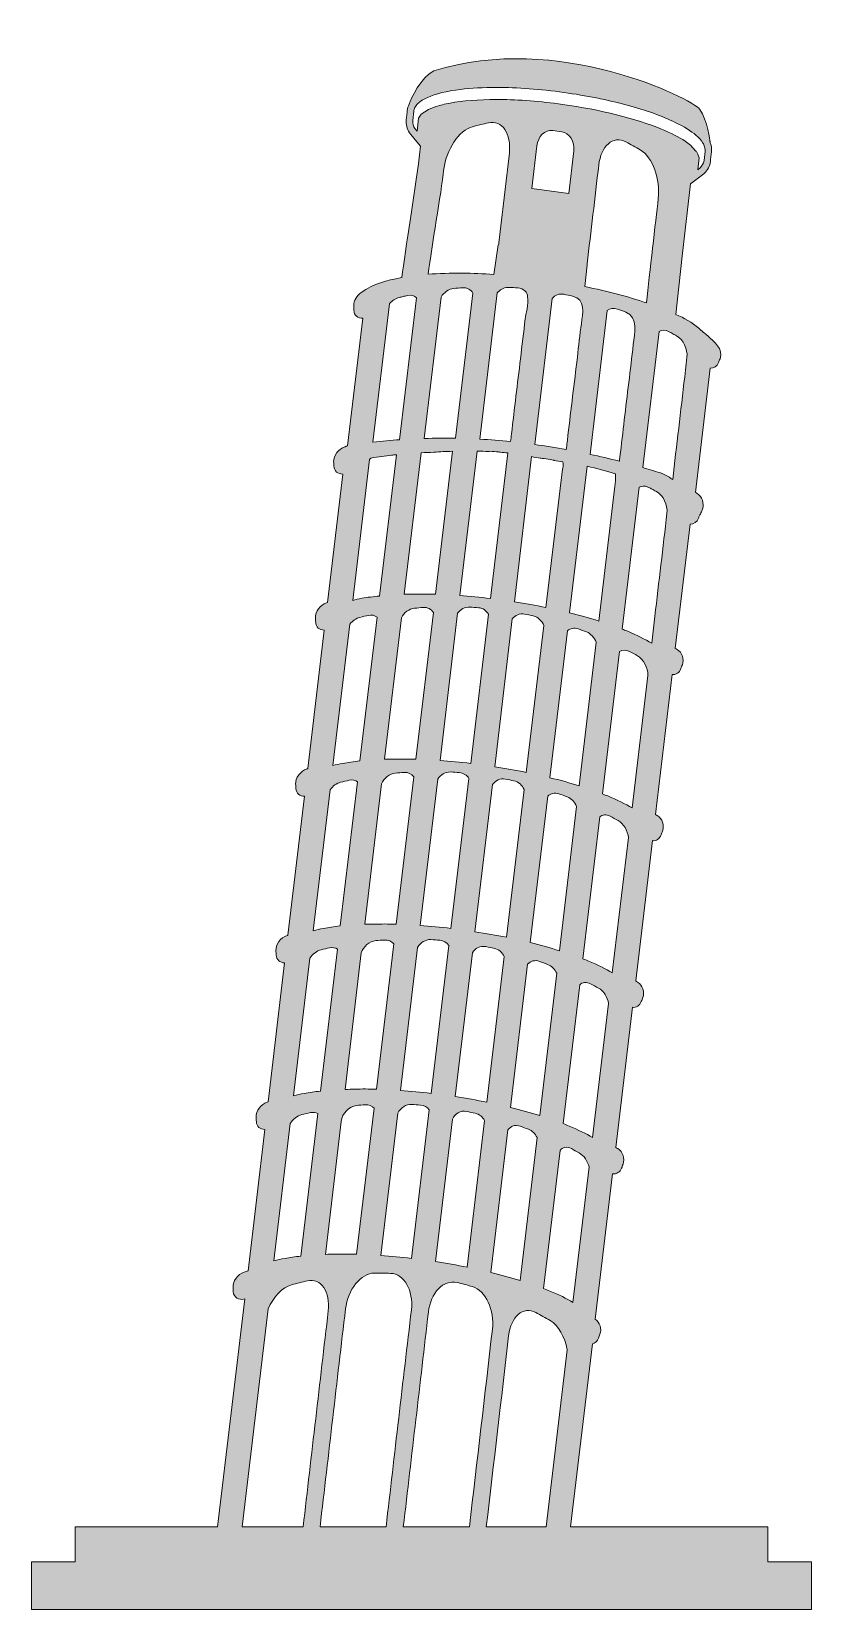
# Model space of a CAD drawing. Header units: inches. Extents: x 0 to 51, y 0 to 103.
import ezdxf

# ---------------------------------------------------------------- set-up
doc = ezdxf.new("R2010")
doc.units = ezdxf.units.IN
doc.header["$MEASUREMENT"] = 0
doc.layers.add('Layer 1', color=7, linetype='Continuous')

msp = doc.modelspace()

# ---------------------------------------------------------------- hatches: boundary and pattern name
at = {"layer": 'Layer 1', "true_color": 0xc35b26}
h = msp.add_hatch(color=32, dxfattribs=at)
h.dxf.hatch_style = 2
edge = h.paths.add_edge_path()
edge.add_spline(control_points=[(48.27, 3.11), (48.27, 3.11), (48.27, 5.41), (48.27, 5.41), (48.27, 5.41), (35.33, 5.41), (35.33, 5.41), (35.33, 5.41), (36.76, 17.41), (36.76, 17.41), (36.94, 17.45), (37.09, 17.58), (37.17, 17.78), (37.2, 17.88), (37.22, 17.93), (37.26, 18.03), (37.39, 18.38), (37.25, 18.82), (36.95, 19.02), (36.95, 19.02), (38.09, 28.54), (38.09, 28.54), (38.34, 28.51), (38.58, 28.65), (38.68, 28.92), (38.72, 29.02), (38.73, 29.07), (38.77, 29.17), (38.91, 29.54), (38.76, 29.99), (38.43, 30.19), (38.39, 30.22), (38.34, 30.24), (38.3, 30.27), (38.3, 30.27), (39.39, 39.45), (39.39, 39.45), (39.64, 39.42), (39.87, 39.56), (39.97, 39.84), (40.01, 39.94), (40.03, 39.99), (40.07, 40.09), (40.2, 40.45), (40.05, 40.91), (39.73, 41.1), (39.69, 41.13), (39.64, 41.15), (39.6, 41.18), (39.6, 41.18), (40.7, 50.37), (40.7, 50.37), (40.94, 50.34), (41.17, 50.48), (41.27, 50.75), (41.31, 50.85), (41.33, 50.9), (41.36, 51), (41.5, 51.37), (41.35, 51.82), (41.02, 52.02), (40.98, 52.04), (40.94, 52.06), (40.9, 52.09), (40.9, 52.09), (42, 61.25), (42, 61.25), (42.24, 61.23), (42.47, 61.37), (42.57, 61.64), (42.6, 61.74), (42.62, 61.79), (42.66, 61.89), (42.8, 62.25), (42.64, 62.71), (42.32, 62.9), (42.28, 62.93), (42.24, 62.95), (42.2, 62.97), (42.2, 62.97), (43.18, 71.11), (43.18, 71.11), (43.41, 71.11), (43.62, 71.24), (43.71, 71.49), (43.74, 71.57), (43.76, 71.62), (43.79, 71.68), (43.82, 71.73), (43.86, 71.78), (43.88, 71.85), (43.92, 71.95), (43.94, 72), (43.98, 72.1), (44.11, 72.46), (43.96, 72.92), (43.63, 73.11), (43.6, 73.14), (43.56, 73.16), (43.52, 73.18), (43.52, 73.18), (44.49, 81.32), (44.49, 81.32), (44.72, 81.31), (44.93, 81.45), (45.03, 81.7), (45.07, 81.8), (45.09, 81.85), (45.13, 81.95), (45.38, 82.61), (44.73, 83.05), (44.32, 83.44), (44.14, 83.62), (43.92, 83.76), (43.73, 83.94), (43.31, 84.34), (42.77, 84.6), (42.24, 84.85), (42.24, 84.85), (42.23, 84.85), (42.23, 84.85), (42.23, 84.85), (42.64, 88.66), (42.64, 88.66), (42.64, 88.66), (43.19, 93.41), (43.19, 93.41), (43.19, 93.41), (44.07, 94.07), (44.07, 94.07), (44.07, 94.07), (44.08, 94.08), (44.08, 94.08), (44.08, 94.08), (44.1, 94.09), (44.1, 94.09), (44.31, 94.3), (44.47, 94.56), (44.5, 94.87), (44.51, 94.98), (44.56, 95.37), (44.57, 95.47), (44.6, 95.71), (44.55, 95.94), (44.46, 96.15), (44.46, 96.15), (44.48, 96.18), (44.48, 96.18), (44.48, 96.18), (44.3, 97.6), (43.81, 98.28), (43.33, 98.97), (34.49, 103.38), (26.37, 100.8), (25.51, 100.4), (24.88, 98.98), (24.75, 98.62), (24.69, 98.49), (24.65, 98.36), (24.63, 98.22), (24.62, 98.12), (24.58, 97.73), (24.56, 97.62), (24.53, 97.31), (24.61, 97.01), (24.77, 96.75), (24.77, 96.75), (24.78, 96.74), (24.78, 96.74), (24.78, 96.74), (25.15, 96.29), (25.15, 96.29), (25.15, 96.29), (25.5, 95.87), (25.5, 95.87), (25.15, 92.91), (24.5, 89.08), (24.27, 87.27), (24.26, 87.27), (24.25, 87.27), (24.24, 87.27), (23.26, 87.05), (22.43, 86.9), (21.61, 86.28), (21.33, 86.06), (21.1, 85.78), (21.12, 85.41), (21.12, 85.29), (21.13, 85.24), (21.13, 85.12), (21.14, 84.79), (21.39, 84.59), (21.72, 84.6), (21.72, 84.6), (20.72, 76.23), (20.72, 76.23), (20.71, 76.23), (20.71, 76.23), (20.7, 76.23), (20.66, 76.22), (20.63, 76.21), (20.62, 76.21), (20.62, 76.21), (20.61, 76.2), (20.61, 76.2), (20.59, 76.19), (20.57, 76.19), (20.55, 76.18), (20.12, 76.05), (19.79, 75.6), (19.8, 75.2), (19.81, 75.09), (19.81, 75.03), (19.82, 74.92), (19.83, 74.58), (20.08, 74.38), (20.4, 74.39), (20.4, 74.39), (19.4, 65.98), (19.4, 65.98), (19.38, 65.97), (19.36, 65.96), (19.34, 65.96), (18.91, 65.82), (18.59, 65.37), (18.61, 64.96), (18.61, 64.85), (18.62, 64.79), (18.63, 64.68), (18.64, 64.36), (18.88, 64.16), (19.18, 64.17), (19.18, 64.17), (18.11, 55.09), (18.11, 55.09), (18.09, 55.08), (18.07, 55.08), (18.05, 55.07), (17.62, 54.93), (17.29, 54.48), (17.31, 54.08), (17.32, 53.96), (17.32, 53.91), (17.33, 53.79), (17.35, 53.47), (17.58, 53.28), (17.89, 53.28), (17.89, 53.28), (16.81, 44.18), (16.81, 44.18), (16.79, 44.17), (16.77, 44.16), (16.75, 44.16), (16.32, 44.01), (15.99, 43.57), (16.02, 43.16), (16.02, 43.05), (16.03, 42.99), (16.03, 42.88), (16.05, 42.56), (16.28, 42.36), (16.59, 42.37), (16.59, 42.37), (15.51, 33.26), (15.51, 33.26), (15.49, 33.25), (15.47, 33.25), (15.45, 33.24), (15.03, 33.1), (14.7, 32.65), (14.72, 32.25), (14.73, 32.13), (14.73, 32.08), (14.74, 31.96), (14.75, 31.64), (14.99, 31.45), (15.3, 31.45), (15.3, 31.45), (14.19, 22.18), (14.19, 22.18), (14.11, 22.16), (14.02, 22.13), (13.94, 22.1), (13.51, 21.96), (13.18, 21.51), (13.21, 21.11), (13.21, 20.99), (13.22, 20.94), (13.22, 20.82), (13.25, 20.44), (13.58, 20.24), (13.98, 20.34), (13.98, 20.34), (12.2, 5.41), (12.2, 5.41), (12.2, 5.41), (2.86, 5.41), (2.86, 5.41), (2.86, 5.41), (2.86, 3.11), (2.86, 3.11), (2.86, 3.11), (0, 3.11), (0, 3.11), (0, 3.11), (0, 0), (0, 0), (0, 0), (51.12, 0), (51.12, 0), (51.12, 0), (51.12, 3.11), (51.12, 3.11), (51.12, 3.11), (48.27, 3.11), (48.27, 3.11)], knot_values=[0, 0, 0, 0, 1, 1, 1, 2, 2, 2, 3, 3, 3, 4, 4, 4, 5, 5, 5, 6, 6, 6, 7, 7, 7, 8, 8, 8, 9, 9, 9, 10, 10, 10, 11, 11, 11, 12, 12, 12, 13, 13, 13, 14, 14, 14, 15, 15, 15, 16, 16, 16, 17, 17, 17, 18, 18, 18, 19, 19, 19, 20, 20, 20, 21, 21, 21, 22, 22, 22, 23, 23, 23, 24, 24, 24, 25, 25, 25, 26, 26, 26, 27, 27, 27, 28, 28, 28, 29, 29, 29, 30, 30, 30, 31, 31, 31, 32, 32, 32, 33, 33, 33, 34, 34, 34, 35, 35, 35, 36, 36, 36, 37, 37, 37, 38, 38, 38, 39, 39, 39, 40, 40, 40, 41, 41, 41, 42, 42, 42, 43, 43, 43, 44, 44, 44, 45, 45, 45, 46, 46, 46, 47, 47, 47, 48, 48, 48, 49, 49, 49, 50, 50, 50, 51, 51, 51, 52, 52, 52, 53, 53, 53, 54, 54, 54, 55, 55, 55, 56, 56, 56, 57, 57, 57, 58, 58, 58, 59, 59, 59, 60, 60, 60, 61, 61, 61, 62, 62, 62, 63, 63, 63, 64, 64, 64, 65, 65, 65, 66, 66, 66, 67, 67, 67, 68, 68, 68, 69, 69, 69, 70, 70, 70, 71, 71, 71, 72, 72, 72, 73, 73, 73, 74, 74, 74, 75, 75, 75, 76, 76, 76, 77, 77, 77, 78, 78, 78, 79, 79, 79, 80, 80, 80, 81, 81, 81, 82, 82, 82, 83, 83, 83, 84, 84, 84, 85, 85, 85, 86, 86, 86, 87, 87, 87, 88, 88, 88, 89, 89, 89, 90, 90, 90, 91, 91, 91, 92, 92, 92, 93, 93, 93, 94, 94, 94, 95, 95, 95, 96, 96, 96, 97, 97, 97, 98, 98, 98, 99, 99, 99, 100, 100, 100, 101, 101, 101, 102, 102, 102, 103, 103, 103, 104, 104, 104, 105, 105, 105, 105], degree=3, periodic=1)
edge = h.paths.add_edge_path()
edge.add_spline(control_points=[(35.49, 20.12), (35.07, 20.37), (34.57, 20.62), (33.98, 20.86), (33.84, 20.92), (33.7, 20.97), (33.56, 21.03), (33.56, 21.03), (34.64, 30.08), (34.64, 30.08), (34.81, 30.29), (35.09, 30.35), (35.39, 30.19), (35.56, 30.1), (35.73, 30.01), (35.9, 29.91), (36.21, 29.74), (36.45, 29.37), (36.55, 28.99), (36.55, 28.99), (35.49, 20.12), (35.49, 20.12)], knot_values=[0, 0, 0, 0, 1, 1, 1, 2, 2, 2, 3, 3, 3, 4, 4, 4, 5, 5, 5, 6, 6, 6, 7, 7, 7, 7], degree=3, periodic=1)
edge = h.paths.add_edge_path()
edge.add_spline(control_points=[(21.9, 34.1), (21.43, 34.1), (20.98, 34.09), (20.55, 34.07), (20.55, 34.07), (21.61, 43.01), (21.61, 43.01), (21.76, 43.43), (22.14, 43.78), (22.56, 43.82), (22.75, 43.83), (22.94, 43.85), (23.14, 43.86), (23.39, 43.88), (23.6, 43.78), (23.74, 43.61), (23.74, 43.61), (22.61, 34.08), (22.61, 34.08), (22.37, 34.09), (22.13, 34.09), (21.9, 34.1)], knot_values=[0, 0, 0, 0, 1, 1, 1, 2, 2, 2, 3, 3, 3, 4, 4, 4, 5, 5, 5, 6, 6, 6, 7, 7, 7, 7], degree=3, periodic=1)
edge = h.paths.add_edge_path()
edge.add_spline(control_points=[(22.46, 32.84), (22.46, 32.84), (21.31, 23.27), (21.31, 23.27), (21.09, 23.28), (20.86, 23.28), (20.64, 23.28), (20.16, 23.29), (19.7, 23.28), (19.26, 23.26), (19.26, 23.26), (20.3, 31.98), (20.3, 31.98), (20.36, 32.5), (20.81, 32.97), (21.3, 33.02), (21.49, 33.04), (21.68, 33.05), (21.87, 33.06), (22.11, 33.08), (22.32, 32.99), (22.46, 32.84)], knot_values=[0, 0, 0, 0, 1, 1, 1, 2, 2, 2, 3, 3, 3, 4, 4, 4, 5, 5, 5, 6, 6, 6, 7, 7, 7, 7], degree=3, periodic=1)
edge = h.paths.add_edge_path()
edge.add_spline(control_points=[(34.12, 85.89), (34.31, 86.11), (34.59, 86.23), (34.89, 86.17), (35.08, 86.13), (35.27, 86.09), (35.46, 86.05), (36.35, 85.85), (36.12, 84.9), (36.04, 84.25), (35.95, 83.52), (35.86, 82.78), (35.78, 82.05), (35.57, 80.35), (35.37, 78.64), (35.16, 76.94), (35.13, 76.63), (35.09, 76.31), (35.05, 76), (34.36, 76.13), (33.67, 76.23), (32.98, 76.33), (32.98, 76.33), (34.12, 85.89), (34.12, 85.89)], knot_values=[0, 0, 0, 0, 1, 1, 1, 2, 2, 2, 3, 3, 3, 4, 4, 4, 5, 5, 5, 6, 6, 6, 7, 7, 7, 8, 8, 8, 8], degree=3, periodic=1)
edge = h.paths.add_edge_path()
edge.add_spline(control_points=[(32.79, 93.11), (32.79, 93.11), (33.12, 95.89), (33.12, 95.89), (33.19, 96.51), (33.66, 96.96), (34.17, 96.89), (34.17, 96.89), (34.75, 96.81), (34.75, 96.81), (35.26, 96.74), (35.61, 96.18), (35.54, 95.56), (35.54, 95.56), (35.22, 92.78), (35.22, 92.78), (35.22, 92.78), (32.79, 93.11), (32.79, 93.11)], knot_values=[0, 0, 0, 0, 1, 1, 1, 2, 2, 2, 3, 3, 3, 4, 4, 4, 5, 5, 5, 6, 6, 6, 6], degree=3, periodic=1)
edge = h.paths.add_edge_path()
edge.add_spline(control_points=[(37.74, 85.11), (37.92, 85.24), (38.15, 85.29), (38.4, 85.2), (38.58, 85.14), (38.76, 85.07), (38.95, 85), (39.81, 84.67), (39.53, 83.59), (39.44, 82.87), (39.35, 82.04), (39.25, 81.21), (39.15, 80.38), (38.95, 78.76), (38.76, 77.14), (38.57, 75.52), (38.56, 75.43), (38.54, 75.33), (38.53, 75.23), (37.89, 75.39), (37.25, 75.55), (36.61, 75.68), (36.61, 75.68), (37.74, 85.11), (37.74, 85.11)], knot_values=[0, 0, 0, 0, 1, 1, 1, 2, 2, 2, 3, 3, 3, 4, 4, 4, 5, 5, 5, 6, 6, 6, 7, 7, 7, 8, 8, 8, 8], degree=3, periodic=1)
edge = h.paths.add_edge_path()
edge.add_spline(control_points=[(36.27, 86.67), (36.27, 86.67), (36.41, 88.1), (36.41, 88.1), (36.41, 88.1), (36.42, 88.09), (36.42, 88.09), (36.42, 88.12), (36.42, 88.14), (36.42, 88.16), (36.67, 90.32), (36.93, 92.47), (37.18, 94.63), (37.32, 95.88), (38.13, 96.6), (38.96, 96.16), (39.27, 95.99), (39.59, 95.81), (39.9, 95.63), (40.72, 95.15), (41.23, 93.69), (41.08, 92.44), (40.9, 90.87), (40.53, 87.61), (40.3, 85.61), (39.13, 86.01), (37.76, 86.37), (36.27, 86.67)], knot_values=[0, 0, 0, 0, 1, 1, 1, 2, 2, 2, 3, 3, 3, 4, 4, 4, 5, 5, 5, 6, 6, 6, 7, 7, 7, 8, 8, 8, 9, 9, 9, 9], degree=3, periodic=1)
edge = h.paths.add_edge_path()
edge.add_spline(control_points=[(38.24, 73.6), (38.24, 73.6), (37.19, 64.76), (37.19, 64.76), (36.59, 64.95), (35.95, 65.13), (35.27, 65.3), (35.27, 65.3), (36.42, 74.9), (36.42, 74.9), (36.42, 74.9), (36.42, 74.9), (36.43, 74.9), (36.98, 74.78), (37.74, 74.57), (38.28, 74.4), (38.28, 74.4), (38.26, 73.6), (38.24, 73.6)], knot_values=[0, 0, 0, 0, 1, 1, 1, 2, 2, 2, 3, 3, 3, 4, 4, 4, 5, 5, 5, 6, 6, 6, 6], degree=3, periodic=1)
edge = h.paths.add_edge_path()
edge.add_spline(control_points=[(26.63, 54.41), (26.82, 54.7), (27.13, 54.88), (27.46, 54.87), (27.66, 54.86), (27.85, 54.84), (28.04, 54.83), (28.31, 54.81), (28.53, 54.66), (28.67, 54.45), (28.67, 54.45), (27.49, 44.62), (27.49, 44.62), (26.81, 44.7), (26.13, 44.76), (25.48, 44.81), (25.48, 44.81), (26.63, 54.41), (26.63, 54.41)], knot_values=[0, 0, 0, 0, 1, 1, 1, 2, 2, 2, 3, 3, 3, 4, 4, 4, 5, 5, 5, 6, 6, 6, 6], degree=3, periodic=1)
edge = h.paths.add_edge_path()
edge.add_spline(control_points=[(25.19, 55.7), (24.93, 55.71), (24.68, 55.72), (24.43, 55.72), (23.98, 55.72), (23.55, 55.72), (23.13, 55.7), (23.13, 55.7), (24.24, 64.98), (24.24, 64.98), (24.42, 65.31), (24.75, 65.57), (25.11, 65.6), (25.3, 65.62), (25.49, 65.63), (25.68, 65.65), (25.96, 65.67), (26.2, 65.53), (26.34, 65.32), (26.34, 65.32), (25.19, 55.7), (25.19, 55.7)], knot_values=[0, 0, 0, 0, 1, 1, 1, 2, 2, 2, 3, 3, 3, 4, 4, 4, 5, 5, 5, 6, 6, 6, 7, 7, 7, 7], degree=3, periodic=1)
edge = h.paths.add_edge_path()
edge.add_spline(control_points=[(26.78, 55.62), (26.78, 55.62), (27.93, 65.27), (27.93, 65.27), (28.12, 65.52), (28.41, 65.69), (28.73, 65.67), (28.92, 65.66), (29.11, 65.65), (29.3, 65.63), (29.58, 65.61), (29.82, 65.44), (29.95, 65.21), (29.95, 65.21), (28.79, 55.43), (28.79, 55.43), (28.1, 55.51), (27.43, 55.57), (26.78, 55.62)], knot_values=[0, 0, 0, 0, 1, 1, 1, 2, 2, 2, 3, 3, 3, 4, 4, 4, 5, 5, 5, 6, 6, 6, 6], degree=3, periodic=1)
edge = h.paths.add_edge_path()
edge.add_spline(control_points=[(33.34, 75.42), (33.44, 75.44), (34.01, 75.34), (34.2, 75.3), (34.22, 75.3), (34.23, 75.29), (34.25, 75.28), (34.45, 75.26), (34.64, 75.23), (34.83, 75.2), (34.88, 75.07), (34.83, 74.72), (34.8, 74.72), (34.8, 74.72), (33.72, 65.65), (33.72, 65.65), (33.05, 65.78), (32.36, 65.91), (31.65, 66.02), (31.65, 66.02), (32.78, 75.53), (32.78, 75.53), (32.97, 75.5), (33.16, 75.46), (33.34, 75.42)], knot_values=[0, 0, 0, 0, 1, 1, 1, 2, 2, 2, 3, 3, 3, 4, 4, 4, 5, 5, 5, 6, 6, 6, 7, 7, 7, 8, 8, 8, 8], degree=3, periodic=1)
edge = h.paths.add_edge_path()
edge.add_spline(control_points=[(29.96, 75.87), (29.99, 75.87), (30.01, 75.88), (30.04, 75.88), (30.23, 75.87), (30.42, 75.85), (30.62, 75.84), (30.66, 75.84), (30.69, 75.82), (30.73, 75.82), (30.89, 75.8), (31.05, 75.79), (31.22, 75.77), (31.22, 75.77), (30.08, 66.23), (30.08, 66.23), (29.39, 66.32), (28.72, 66.38), (28.07, 66.43), (28.07, 66.43), (29.2, 75.9), (29.2, 75.9), (29.45, 75.89), (29.71, 75.88), (29.96, 75.87)], knot_values=[0, 0, 0, 0, 1, 1, 1, 2, 2, 2, 3, 3, 3, 4, 4, 4, 5, 5, 5, 6, 6, 6, 7, 7, 7, 8, 8, 8, 8], degree=3, periodic=1)
edge = h.paths.add_edge_path()
edge.add_spline(control_points=[(30.22, 54.04), (30.4, 54.32), (30.72, 54.48), (31.06, 54.41), (31.25, 54.37), (31.44, 54.33), (31.62, 54.29), (31.92, 54.23), (32.16, 54), (32.29, 53.72), (32.29, 53.72), (31.14, 44.04), (31.14, 44.04), (30.47, 44.17), (29.78, 44.29), (29.06, 44.4), (29.06, 44.4), (30.22, 54.04), (30.22, 54.04)], knot_values=[0, 0, 0, 0, 1, 1, 1, 2, 2, 2, 3, 3, 3, 4, 4, 4, 5, 5, 5, 6, 6, 6, 6], degree=3, periodic=1)
edge = h.paths.add_edge_path()
edge.add_spline(control_points=[(30.36, 55.21), (30.36, 55.21), (31.51, 64.9), (31.51, 64.9), (31.7, 65.14), (32, 65.28), (32.32, 65.21), (32.51, 65.18), (32.7, 65.14), (32.89, 65.09), (33.2, 65.02), (33.46, 64.77), (33.58, 64.46), (33.58, 64.46), (32.43, 54.84), (32.43, 54.84), (31.76, 54.98), (31.07, 55.1), (30.36, 55.21)], knot_values=[0, 0, 0, 0, 1, 1, 1, 2, 2, 2, 3, 3, 3, 4, 4, 4, 5, 5, 5, 6, 6, 6, 6], degree=3, periodic=1)
edge = h.paths.add_edge_path()
edge.add_spline(control_points=[(33.84, 53.29), (34.02, 53.47), (34.29, 53.54), (34.57, 53.44), (34.75, 53.38), (34.93, 53.31), (35.11, 53.24), (35.39, 53.14), (35.61, 52.9), (35.73, 52.61), (35.73, 52.61), (34.6, 43.16), (34.6, 43.16), (34.01, 43.34), (33.37, 43.52), (32.69, 43.69), (32.69, 43.69), (33.84, 53.29), (33.84, 53.29)], knot_values=[0, 0, 0, 0, 1, 1, 1, 2, 2, 2, 3, 3, 3, 4, 4, 4, 5, 5, 5, 6, 6, 6, 6], degree=3, periodic=1)
edge = h.paths.add_edge_path()
edge.add_spline(control_points=[(33.98, 54.49), (33.98, 54.49), (35.13, 64.12), (35.13, 64.12), (35.32, 64.28), (35.57, 64.34), (35.83, 64.25), (36.01, 64.18), (36.19, 64.11), (36.38, 64.05), (36.66, 63.94), (36.89, 63.67), (37.02, 63.37), (37.02, 63.37), (35.9, 53.96), (35.9, 53.96), (35.3, 54.15), (34.66, 54.33), (33.98, 54.49)], knot_values=[0, 0, 0, 0, 1, 1, 1, 2, 2, 2, 3, 3, 3, 4, 4, 4, 5, 5, 5, 6, 6, 6, 6], degree=3, periodic=1)
edge = h.paths.add_edge_path()
edge.add_spline(control_points=[(32.52, 86), (32.58, 85.54), (32.4, 84.86), (32.36, 84.55), (32.26, 83.68), (32.15, 82.82), (32.05, 81.95), (31.85, 80.31), (31.66, 78.67), (31.46, 77.03), (31.44, 76.86), (31.42, 76.69), (31.4, 76.52), (30.73, 76.59), (30.06, 76.64), (29.39, 76.68), (29.39, 76.68), (30.53, 86.26), (30.53, 86.26), (30.55, 86.29), (30.57, 86.31), (30.59, 86.33), (30.78, 86.52), (31.03, 86.64), (31.3, 86.62), (31.49, 86.61), (31.68, 86.6), (31.87, 86.59), (32.05, 86.57), (32.23, 86.5), (32.36, 86.37), (32.45, 86.29), (32.5, 86.15), (32.52, 86)], knot_values=[0, 0, 0, 0, 1, 1, 1, 2, 2, 2, 3, 3, 3, 4, 4, 4, 5, 5, 5, 6, 6, 6, 7, 7, 7, 8, 8, 8, 9, 9, 9, 10, 10, 10, 11, 11, 11, 11], degree=3, periodic=1)
edge = h.paths.add_edge_path()
edge.add_spline(control_points=[(31.32, 95.44), (31.09, 93.47), (30.86, 91.51), (30.63, 89.55), (30.62, 89.5), (30.62, 89.45), (30.61, 89.4), (30.61, 89.4), (30.59, 89.41), (30.59, 89.41), (30.59, 89.41), (30.3, 87.47), (30.3, 87.47), (29.6, 87.52), (28.91, 87.55), (28.27, 87.55), (27.45, 87.56), (26.69, 87.53), (26, 87.48), (26.24, 89.37), (26.83, 92.67), (27.03, 94.38), (27.18, 95.63), (28.01, 96.91), (28.91, 97.15), (29.25, 97.24), (29.6, 97.33), (29.95, 97.4), (30.85, 97.6), (31.46, 96.68), (31.32, 95.44)], knot_values=[0, 0, 0, 0, 1, 1, 1, 2, 2, 2, 3, 3, 3, 4, 4, 4, 5, 5, 5, 6, 6, 6, 7, 7, 7, 8, 8, 8, 9, 9, 9, 10, 10, 10, 10], degree=3, periodic=1)
edge = h.paths.add_edge_path()
edge.add_spline(control_points=[(26.85, 85.99), (27.03, 86.3), (27.34, 86.52), (27.68, 86.55), (27.87, 86.57), (28.06, 86.59), (28.25, 86.6), (28.55, 86.62), (28.8, 86.47), (28.93, 86.24), (28.93, 86.24), (27.8, 76.74), (27.8, 76.74), (27.11, 76.75), (26.43, 76.75), (25.74, 76.72), (25.74, 76.72), (26.85, 85.99), (26.85, 85.99)], knot_values=[0, 0, 0, 0, 1, 1, 1, 2, 2, 2, 3, 3, 3, 4, 4, 4, 5, 5, 5, 6, 6, 6, 6], degree=3, periodic=1)
edge = h.paths.add_edge_path()
edge.add_spline(control_points=[(26.36, 75.82), (26.78, 75.85), (27.19, 75.87), (27.6, 75.88), (27.6, 75.88), (26.48, 66.51), (26.48, 66.51), (26.21, 66.52), (25.95, 66.53), (25.69, 66.53), (25.25, 66.53), (24.83, 66.53), (24.42, 66.51), (24.42, 66.51), (25.53, 75.78), (25.53, 75.78), (25.53, 75.78), (25.53, 75.79), (25.53, 75.79), (25.81, 75.8), (26.09, 75.81), (26.36, 75.82)], knot_values=[0, 0, 0, 0, 1, 1, 1, 2, 2, 2, 3, 3, 3, 4, 4, 4, 5, 5, 5, 6, 6, 6, 7, 7, 7, 7], degree=3, periodic=1)
edge = h.paths.add_edge_path()
edge.add_spline(control_points=[(22.15, 75.34), (22.18, 75.37), (22.22, 75.41), (22.25, 75.44), (22.73, 75.52), (23.2, 75.58), (23.59, 75.63), (23.7, 75.64), (23.81, 75.65), (23.92, 75.66), (23.92, 75.66), (22.81, 66.4), (22.81, 66.4), (22.4, 66.36), (22.02, 66.31), (21.66, 66.25), (21.45, 66.21), (21.24, 66.16), (21.05, 66.11), (21.05, 66.11), (22.15, 75.34), (22.15, 75.34)], knot_values=[0, 0, 0, 0, 1, 1, 1, 2, 2, 2, 3, 3, 3, 4, 4, 4, 5, 5, 5, 6, 6, 6, 7, 7, 7, 7], degree=3, periodic=1)
edge = h.paths.add_edge_path()
edge.add_spline(control_points=[(22.94, 54.1), (23.11, 54.47), (23.46, 54.76), (23.84, 54.8), (24.04, 54.82), (24.23, 54.83), (24.42, 54.84), (24.69, 54.86), (24.91, 54.75), (25.05, 54.56), (25.05, 54.56), (23.9, 44.89), (23.9, 44.89), (23.65, 44.9), (23.4, 44.91), (23.16, 44.91), (22.7, 44.91), (22.26, 44.9), (21.84, 44.89), (21.84, 44.89), (22.94, 54.1), (22.94, 54.1)], knot_values=[0, 0, 0, 0, 1, 1, 1, 2, 2, 2, 3, 3, 3, 4, 4, 4, 5, 5, 5, 6, 6, 6, 7, 7, 7, 7], degree=3, periodic=1)
edge = h.paths.add_edge_path()
edge.add_spline(control_points=[(24.01, 32.51), (24.19, 32.86), (24.54, 33.11), (24.92, 33.09), (25.11, 33.08), (25.3, 33.06), (25.5, 33.05), (25.73, 33.03), (25.93, 32.91), (26.07, 32.74), (26.07, 32.74), (24.91, 23), (24.91, 23), (24.22, 23.08), (23.55, 23.14), (22.9, 23.19), (22.9, 23.19), (24.01, 32.51), (24.01, 32.51)], knot_values=[0, 0, 0, 0, 1, 1, 1, 2, 2, 2, 3, 3, 3, 4, 4, 4, 5, 5, 5, 6, 6, 6, 6], degree=3, periodic=1)
edge = h.paths.add_edge_path()
edge.add_spline(control_points=[(24.19, 34), (24.19, 34), (25.31, 43.38), (25.31, 43.38), (25.49, 43.69), (25.83, 43.9), (26.18, 43.89), (26.37, 43.88), (26.57, 43.86), (26.76, 43.85), (27.01, 43.83), (27.22, 43.7), (27.36, 43.51), (27.36, 43.51), (26.2, 33.81), (26.2, 33.81), (25.51, 33.89), (24.84, 33.95), (24.19, 34)], knot_values=[0, 0, 0, 0, 1, 1, 1, 2, 2, 2, 3, 3, 3, 4, 4, 4, 5, 5, 5, 6, 6, 6, 6], degree=3, periodic=1)
edge = h.paths.add_edge_path()
edge.add_spline(control_points=[(27.6, 32.12), (27.76, 32.49), (28.12, 32.71), (28.52, 32.63), (28.71, 32.59), (28.89, 32.55), (29.08, 32.51), (29.35, 32.45), (29.57, 32.27), (29.7, 32.03), (29.7, 32.03), (28.56, 22.42), (28.56, 22.42), (27.89, 22.56), (27.19, 22.68), (26.48, 22.79), (26.48, 22.79), (27.6, 32.12), (27.6, 32.12)], knot_values=[0, 0, 0, 0, 1, 1, 1, 2, 2, 2, 3, 3, 3, 4, 4, 4, 5, 5, 5, 6, 6, 6, 6], degree=3, periodic=1)
edge = h.paths.add_edge_path()
edge.add_spline(control_points=[(27.77, 33.6), (27.77, 33.6), (28.9, 43.01), (28.9, 43.01), (29.07, 43.32), (29.41, 43.5), (29.78, 43.43), (29.97, 43.39), (30.15, 43.35), (30.34, 43.31), (30.62, 43.25), (30.85, 43.04), (30.99, 42.78), (30.99, 42.78), (29.85, 33.23), (29.85, 33.23), (29.18, 33.37), (28.49, 33.49), (27.77, 33.6)], knot_values=[0, 0, 0, 0, 1, 1, 1, 2, 2, 2, 3, 3, 3, 4, 4, 4, 5, 5, 5, 6, 6, 6, 6], degree=3, periodic=1)
edge = h.paths.add_edge_path()
edge.add_spline(control_points=[(31.23, 31.43), (31.41, 31.67), (31.71, 31.78), (32.03, 31.66), (32.21, 31.6), (32.39, 31.53), (32.57, 31.46), (32.81, 31.37), (33.01, 31.17), (33.14, 30.93), (33.14, 30.93), (32.02, 21.55), (32.02, 21.55), (31.42, 21.74), (30.79, 21.91), (30.11, 22.08), (30.11, 22.08), (31.23, 31.43), (31.23, 31.43)], knot_values=[0, 0, 0, 0, 1, 1, 1, 2, 2, 2, 3, 3, 3, 4, 4, 4, 5, 5, 5, 6, 6, 6, 6], degree=3, periodic=1)
edge = h.paths.add_edge_path()
edge.add_spline(control_points=[(31.4, 32.88), (31.4, 32.88), (32.52, 42.28), (32.52, 42.28), (32.71, 42.49), (32.99, 42.57), (33.29, 42.46), (33.47, 42.4), (33.65, 42.33), (33.83, 42.26), (34.09, 42.17), (34.3, 41.95), (34.43, 41.68), (34.43, 41.68), (33.31, 32.36), (33.31, 32.36), (32.72, 32.54), (32.08, 32.72), (31.4, 32.88)], knot_values=[0, 0, 0, 0, 1, 1, 1, 2, 2, 2, 3, 3, 3, 4, 4, 4, 5, 5, 5, 6, 6, 6, 6], degree=3, periodic=1)
edge = h.paths.add_edge_path()
edge.add_spline(control_points=[(36.78, 30.92), (36.36, 31.17), (35.84, 31.42), (35.24, 31.67), (35.11, 31.72), (34.98, 31.78), (34.85, 31.83), (34.85, 31.83), (35.93, 40.92), (35.93, 40.92), (36.11, 41.1), (36.37, 41.13), (36.65, 40.99), (36.82, 40.9), (36.99, 40.8), (37.17, 40.71), (37.5, 40.53), (37.75, 40.12), (37.83, 39.71), (37.83, 39.71), (36.78, 30.92), (36.78, 30.92)], knot_values=[0, 0, 0, 0, 1, 1, 1, 2, 2, 2, 3, 3, 3, 4, 4, 4, 5, 5, 5, 6, 6, 6, 7, 7, 7, 7], degree=3, periodic=1)
edge = h.paths.add_edge_path()
edge.add_spline(control_points=[(38.07, 41.71), (37.64, 41.97), (37.12, 42.23), (36.5, 42.48), (36.39, 42.53), (36.26, 42.58), (36.14, 42.63), (36.14, 42.63), (37.25, 51.93), (37.25, 51.93), (37.42, 52.08), (37.67, 52.11), (37.93, 51.97), (38.1, 51.88), (38.28, 51.78), (38.45, 51.69), (38.81, 51.49), (39.07, 51.02), (39.13, 50.57), (39.13, 50.57), (38.07, 41.71), (38.07, 41.71)], knot_values=[0, 0, 0, 0, 1, 1, 1, 2, 2, 2, 3, 3, 3, 4, 4, 4, 5, 5, 5, 6, 6, 6, 7, 7, 7, 7], degree=3, periodic=1)
edge = h.paths.add_edge_path()
edge.add_spline(control_points=[(39.36, 52.51), (38.93, 52.77), (38.39, 53.04), (37.77, 53.3), (37.66, 53.34), (37.54, 53.38), (37.43, 53.43), (37.43, 53.43), (38.54, 62.76), (38.54, 62.76), (38.72, 62.88), (38.95, 62.9), (39.19, 62.77), (39.37, 62.68), (39.54, 62.59), (39.71, 62.49), (40.12, 62.26), (40.4, 61.7), (40.4, 61.2), (40.4, 61.2), (39.36, 52.51), (39.36, 52.51)], knot_values=[0, 0, 0, 0, 1, 1, 1, 2, 2, 2, 3, 3, 3, 4, 4, 4, 5, 5, 5, 6, 6, 6, 7, 7, 7, 7], degree=3, periodic=1)
edge = h.paths.add_edge_path()
edge.add_spline(control_points=[(41.65, 71.83), (41.39, 69.57), (41.12, 67.32), (40.86, 65.07), (40.86, 65.07), (40.65, 63.3), (40.65, 63.3), (40.21, 63.57), (39.67, 63.84), (39.03, 64.11), (38.93, 64.15), (38.82, 64.19), (38.72, 64.23), (38.72, 64.23), (39.83, 73.53), (39.83, 73.53), (39.99, 73.62), (40.19, 73.63), (40.4, 73.54), (40.43, 73.52), (40.47, 73.5), (40.51, 73.49), (40.58, 73.45), (40.65, 73.41), (40.73, 73.37), (40.81, 73.32), (40.89, 73.28), (40.96, 73.24), (41.41, 72.99), (41.71, 72.35), (41.65, 71.83)], knot_values=[0, 0, 0, 0, 1, 1, 1, 2, 2, 2, 3, 3, 3, 4, 4, 4, 5, 5, 5, 6, 6, 6, 7, 7, 7, 8, 8, 8, 9, 9, 9, 10, 10, 10, 10], degree=3, periodic=1)
edge = h.paths.add_edge_path()
edge.add_spline(control_points=[(42.28, 83.45), (42.72, 83.2), (43.02, 82.56), (42.96, 82.04), (42.7, 79.78), (42.44, 77.53), (42.17, 75.28), (42.17, 75.28), (42.03, 74.04), (42.03, 74.04), (41.84, 74.16), (41.63, 74.28), (41.39, 74.41), (40.95, 74.55), (40.52, 74.68), (40.08, 74.81), (40.08, 74.81), (41.14, 83.74), (41.14, 83.74), (41.31, 83.84), (41.53, 83.85), (41.76, 83.73), (41.86, 83.68), (41.95, 83.63), (42.04, 83.57), (42.12, 83.53), (42.2, 83.49), (42.28, 83.45)], knot_values=[0, 0, 0, 0, 1, 1, 1, 2, 2, 2, 3, 3, 3, 4, 4, 4, 5, 5, 5, 6, 6, 6, 7, 7, 7, 8, 8, 8, 9, 9, 9, 9], degree=3, periodic=1)
edge = h.paths.add_edge_path()
edge.add_spline(control_points=[(25.37, 97.71), (25.37, 97.71), (25.27, 96.85), (25.27, 96.85), (25.27, 96.85), (25.12, 97.04), (25.12, 97.04), (25.04, 97.16), (24.97, 97.35), (24.99, 97.56), (24.99, 97.56), (25.06, 98.17), (25.06, 98.17), (25.07, 98.24), (25.09, 98.32), (25.13, 98.4), (25.18, 98.49), (25.24, 98.58), (25.32, 98.66), (25.48, 98.81), (25.69, 98.95), (25.97, 99.07), (26.5, 99.31), (27.2, 99.48), (28.12, 99.59), (28.82, 99.67), (29.61, 99.72), (30.47, 99.72), (31.85, 99.72), (33.34, 99.61), (34.9, 99.39), (36.36, 99.19), (37.75, 98.91), (39.05, 98.56), (40.28, 98.23), (41.34, 97.85), (42.2, 97.43), (42.79, 97.15), (43.23, 96.87), (43.55, 96.59), (43.75, 96.43), (43.89, 96.26), (44, 96.08), (44.03, 96.04), (44.05, 95.99), (44.07, 95.95), (44.14, 95.8), (44.16, 95.66), (44.15, 95.53), (44.15, 95.53), (44.08, 94.93), (44.08, 94.93), (44.05, 94.73), (43.94, 94.57), (43.83, 94.46), (43.83, 94.46), (43.67, 94.33), (43.67, 94.33), (43.67, 94.33), (43.76, 95.1), (43.76, 95.1), (43.76, 95.1), (43.68, 95.35), (43.68, 95.35), (43.68, 95.35), (43.62, 95.47), (43.62, 95.47), (43.62, 95.47), (43.58, 95.52), (43.58, 95.52), (43.58, 95.52), (43.55, 95.55), (43.55, 95.55), (43.55, 95.55), (43.19, 95.94), (43.19, 95.94), (43.19, 95.94), (42.84, 96.2), (42.84, 96.2), (42.43, 96.47), (41.9, 96.74), (41.3, 96.99), (39.62, 97.68), (37.25, 98.27), (34.81, 98.61), (33.35, 98.81), (31.96, 98.92), (30.67, 98.93), (30.67, 98.93), (30.46, 98.93), (30.46, 98.93), (29.31, 98.93), (28.27, 98.85), (27.43, 98.7), (27.09, 98.63), (26.77, 98.55), (26.51, 98.47), (26.51, 98.47), (26.02, 98.27), (26.02, 98.27), (26.02, 98.27), (25.55, 97.96), (25.55, 97.96), (25.55, 97.96), (25.37, 97.71), (25.37, 97.71)], knot_values=[0, 0, 0, 0, 1, 1, 1, 2, 2, 2, 3, 3, 3, 4, 4, 4, 5, 5, 5, 6, 6, 6, 7, 7, 7, 8, 8, 8, 9, 9, 9, 10, 10, 10, 11, 11, 11, 12, 12, 12, 13, 13, 13, 14, 14, 14, 15, 15, 15, 16, 16, 16, 17, 17, 17, 18, 18, 18, 19, 19, 19, 20, 20, 20, 21, 21, 21, 22, 22, 22, 23, 23, 23, 24, 24, 24, 25, 25, 25, 26, 26, 26, 27, 27, 27, 28, 28, 28, 29, 29, 29, 30, 30, 30, 31, 31, 31, 32, 32, 32, 33, 33, 33, 34, 34, 34, 35, 35, 35, 35], degree=3, periodic=1)
edge = h.paths.add_edge_path()
edge.add_spline(control_points=[(23.47, 85.55), (23.64, 85.75), (23.86, 85.9), (24.09, 85.96), (24.18, 85.98), (24.26, 86), (24.35, 86.02), (24.45, 86.04), (24.55, 86.06), (24.66, 86.09), (24.9, 86.14), (25.1, 86.08), (25.24, 85.94), (25.24, 85.94), (24.13, 76.64), (24.13, 76.64), (23.55, 76.6), (22.97, 76.55), (22.38, 76.48), (22.38, 76.48), (23.47, 85.55), (23.47, 85.55)], knot_values=[0, 0, 0, 0, 1, 1, 1, 2, 2, 2, 3, 3, 3, 4, 4, 4, 5, 5, 5, 6, 6, 6, 7, 7, 7, 7], degree=3, periodic=1)
edge = h.paths.add_edge_path()
edge.add_spline(control_points=[(20.87, 64.56), (21.04, 64.78), (21.28, 64.94), (21.52, 65), (21.71, 65.05), (21.9, 65.09), (22.09, 65.13), (22.31, 65.18), (22.51, 65.13), (22.65, 65.01), (22.65, 65.01), (21.52, 55.59), (21.52, 55.59), (21.12, 55.55), (20.74, 55.5), (20.4, 55.43), (20.17, 55.39), (19.96, 55.34), (19.76, 55.29), (19.76, 55.29), (20.87, 64.56), (20.87, 64.56)], knot_values=[0, 0, 0, 0, 1, 1, 1, 2, 2, 2, 3, 3, 3, 4, 4, 4, 5, 5, 5, 6, 6, 6, 7, 7, 7, 7], degree=3, periodic=1)
edge = h.paths.add_edge_path()
edge.add_spline(control_points=[(19.57, 53.71), (19.75, 53.95), (20, 54.13), (20.26, 54.2), (20.45, 54.24), (20.64, 54.29), (20.82, 54.33), (21.04, 54.38), (21.22, 54.33), (21.36, 54.23), (21.36, 54.23), (20.23, 44.78), (20.23, 44.78), (19.84, 44.73), (19.47, 44.68), (19.14, 44.62), (18.9, 44.58), (18.67, 44.53), (18.47, 44.47), (18.47, 44.47), (19.57, 53.71), (19.57, 53.71)], knot_values=[0, 0, 0, 0, 1, 1, 1, 2, 2, 2, 3, 3, 3, 4, 4, 4, 5, 5, 5, 6, 6, 6, 7, 7, 7, 7], degree=3, periodic=1)
edge = h.paths.add_edge_path()
edge.add_spline(control_points=[(18.25, 42.68), (18.44, 42.94), (18.7, 43.15), (18.98, 43.22), (19.17, 43.26), (19.35, 43.31), (19.54, 43.35), (19.74, 43.39), (19.92, 43.36), (20.05, 43.27), (20.05, 43.27), (18.94, 33.96), (18.94, 33.96), (18.56, 33.92), (18.2, 33.87), (17.88, 33.81), (17.62, 33.76), (17.39, 33.71), (17.17, 33.65), (17.17, 33.65), (18.25, 42.68), (18.25, 42.68)], knot_values=[0, 0, 0, 0, 1, 1, 1, 2, 2, 2, 3, 3, 3, 4, 4, 4, 5, 5, 5, 6, 6, 6, 7, 7, 7, 7], degree=3, periodic=1)
edge = h.paths.add_edge_path()
edge.add_spline(control_points=[(16.95, 31.83), (17.14, 32.12), (17.42, 32.35), (17.72, 32.42), (17.9, 32.47), (18.09, 32.51), (18.28, 32.55), (18.47, 32.59), (18.63, 32.56), (18.76, 32.49), (18.76, 32.49), (17.65, 23.15), (17.65, 23.15), (17.28, 23.11), (16.93, 23.06), (16.62, 23), (16.35, 22.95), (16.1, 22.89), (15.88, 22.83), (15.88, 22.83), (16.95, 31.83), (16.95, 31.83)], knot_values=[0, 0, 0, 0, 1, 1, 1, 2, 2, 2, 3, 3, 3, 4, 4, 4, 5, 5, 5, 6, 6, 6, 7, 7, 7, 7], degree=3, periodic=1)
edge = h.paths.add_edge_path()
edge.add_spline(control_points=[(13.8, 5.41), (13.8, 5.41), (15.51, 19.7), (15.51, 19.7), (15.86, 20.48), (16.44, 21.11), (17.04, 21.27), (17.38, 21.36), (17.73, 21.45), (18.08, 21.53), (18.98, 21.73), (19.59, 20.81), (19.45, 19.56), (18.9, 14.84), (18.35, 10.13), (17.8, 5.41), (17.8, 5.41), (13.8, 5.41), (13.8, 5.41)], knot_values=[0, 0, 0, 0, 1, 1, 1, 2, 2, 2, 3, 3, 3, 4, 4, 4, 5, 5, 5, 6, 6, 6, 6], degree=3, periodic=1)
edge = h.paths.add_edge_path()
edge.add_spline(control_points=[(18.91, 5.41), (19.47, 10.17), (20.02, 14.93), (20.58, 19.69), (20.72, 20.94), (21.58, 22.03), (22.48, 22.04), (22.83, 22.04), (23.18, 22.04), (23.53, 22.02), (24.43, 21.99), (25.04, 20.89), (24.9, 19.64), (24.34, 14.9), (23.79, 10.15), (23.24, 5.41), (23.24, 5.41), (18.91, 5.41), (18.91, 5.41)], knot_values=[0, 0, 0, 0, 1, 1, 1, 2, 2, 2, 3, 3, 3, 4, 4, 4, 5, 5, 5, 6, 6, 6, 6], degree=3, periodic=1)
edge = h.paths.add_edge_path()
edge.add_spline(control_points=[(24.37, 5.41), (24.92, 10.1), (25.47, 14.8), (26.01, 19.49), (26.16, 20.74), (27, 21.64), (27.89, 21.42), (28.23, 21.34), (28.57, 21.25), (28.9, 21.15), (29.78, 20.89), (30.36, 19.61), (30.21, 18.36), (29.71, 14.04), (29.2, 9.73), (28.7, 5.41), (28.7, 5.41), (24.37, 5.41), (24.37, 5.41)], knot_values=[0, 0, 0, 0, 1, 1, 1, 2, 2, 2, 3, 3, 3, 4, 4, 4, 5, 5, 5, 6, 6, 6, 6], degree=3, periodic=1)
edge = h.paths.add_edge_path()
edge.add_spline(control_points=[(33.73, 5.41), (33.73, 5.41), (29.81, 5.41), (29.81, 5.41), (30.3, 9.58), (30.79, 13.76), (31.27, 17.93), (31.42, 19.18), (32.23, 19.9), (33.05, 19.46), (33.37, 19.29), (33.68, 19.12), (34, 18.93), (34.54, 18.61), (34.95, 17.85), (35.12, 17.02), (35.12, 17.02), (33.73, 5.41), (33.73, 5.41)], knot_values=[0, 0, 0, 0, 1, 1, 1, 2, 2, 2, 3, 3, 3, 4, 4, 4, 5, 5, 5, 6, 6, 6, 6], degree=3, periodic=1)

# ---------------------------------------------------------------- linework, layer by layer
at = {"layer": 'Layer 1', "lineweight": 0}
for points, knots in [([(48.27, 3.11), (48.27, 3.11), (48.27, 5.41), (48.27, 5.41), (48.27, 5.41), (35.33, 5.41), (35.33, 5.41), (35.33, 5.41), (36.76, 17.41), (36.76, 17.41), (36.94, 17.45), (37.09, 17.58), (37.17, 17.78), (37.2, 17.88), (37.22, 17.93), (37.26, 18.03), (37.39, 18.38), (37.25, 18.82), (36.95, 19.02), (36.95, 19.02), (38.09, 28.54), (38.09, 28.54), (38.34, 28.51), (38.58, 28.65), (38.68, 28.92), (38.72, 29.02), (38.73, 29.07), (38.77, 29.17), (38.91, 29.54), (38.76, 29.99), (38.43, 30.19), (38.39, 30.22), (38.34, 30.24), (38.3, 30.27), (38.3, 30.27), (39.39, 39.45), (39.39, 39.45), (39.64, 39.42), (39.87, 39.56), (39.97, 39.84), (40.01, 39.94), (40.03, 39.99), (40.07, 40.09), (40.2, 40.45), (40.05, 40.91), (39.73, 41.1), (39.69, 41.13), (39.64, 41.15), (39.6, 41.18), (39.6, 41.18), (40.7, 50.37), (40.7, 50.37), (40.94, 50.34), (41.17, 50.48), (41.27, 50.75), (41.31, 50.85), (41.33, 50.9), (41.36, 51), (41.5, 51.37), (41.35, 51.82), (41.02, 52.02), (40.98, 52.04), (40.94, 52.06), (40.9, 52.09), (40.9, 52.09), (42, 61.25), (42, 61.25), (42.24, 61.23), (42.47, 61.37), (42.57, 61.64), (42.6, 61.74), (42.62, 61.79), (42.66, 61.89), (42.8, 62.25), (42.64, 62.71), (42.32, 62.9), (42.28, 62.93), (42.24, 62.95), (42.2, 62.97), (42.2, 62.97), (43.18, 71.11), (43.18, 71.11), (43.41, 71.11), (43.62, 71.24), (43.71, 71.49), (43.74, 71.57), (43.76, 71.62), (43.79, 71.68), (43.82, 71.73), (43.86, 71.78), (43.88, 71.85), (43.92, 71.95), (43.94, 72), (43.98, 72.1), (44.11, 72.46), (43.96, 72.92), (43.63, 73.11), (43.6, 73.14), (43.56, 73.16), (43.52, 73.18), (43.52, 73.18), (44.49, 81.32), (44.49, 81.32), (44.72, 81.31), (44.93, 81.45), (45.03, 81.7), (45.07, 81.8), (45.09, 81.85), (45.13, 81.95), (45.38, 82.61), (44.73, 83.05), (44.32, 83.44), (44.14, 83.62), (43.92, 83.76), (43.73, 83.94), (43.31, 84.34), (42.77, 84.6), (42.24, 84.85), (42.24, 84.85), (42.23, 84.85), (42.23, 84.85), (42.23, 84.85), (42.64, 88.66), (42.64, 88.66), (42.64, 88.66), (43.19, 93.41), (43.19, 93.41), (43.19, 93.41), (44.07, 94.07), (44.07, 94.07), (44.07, 94.07), (44.08, 94.08), (44.08, 94.08), (44.08, 94.08), (44.1, 94.09), (44.1, 94.09), (44.31, 94.3), (44.47, 94.56), (44.5, 94.87), (44.51, 94.98), (44.56, 95.37), (44.57, 95.47), (44.6, 95.71), (44.55, 95.94), (44.46, 96.15), (44.46, 96.15), (44.48, 96.18), (44.48, 96.18), (44.48, 96.18), (44.3, 97.6), (43.81, 98.28), (43.33, 98.97), (34.49, 103.38), (26.37, 100.8), (25.51, 100.4), (24.88, 98.98), (24.75, 98.62), (24.69, 98.49), (24.65, 98.36), (24.63, 98.22), (24.62, 98.12), (24.58, 97.73), (24.56, 97.62), (24.53, 97.31), (24.61, 97.01), (24.77, 96.75), (24.77, 96.75), (24.78, 96.74), (24.78, 96.74), (24.78, 96.74), (25.15, 96.29), (25.15, 96.29), (25.15, 96.29), (25.5, 95.87), (25.5, 95.87), (25.15, 92.91), (24.5, 89.08), (24.27, 87.27), (24.26, 87.27), (24.25, 87.27), (24.24, 87.27), (23.26, 87.05), (22.43, 86.9), (21.61, 86.28), (21.33, 86.06), (21.1, 85.78), (21.12, 85.41), (21.12, 85.29), (21.13, 85.24), (21.13, 85.12), (21.14, 84.79), (21.39, 84.59), (21.72, 84.6), (21.72, 84.6), (20.72, 76.23), (20.72, 76.23), (20.71, 76.23), (20.71, 76.23), (20.7, 76.23), (20.66, 76.22), (20.63, 76.21), (20.62, 76.21), (20.62, 76.21), (20.61, 76.2), (20.61, 76.2), (20.59, 76.19), (20.57, 76.19), (20.55, 76.18), (20.12, 76.05), (19.79, 75.6), (19.8, 75.2), (19.81, 75.09), (19.81, 75.03), (19.82, 74.92), (19.83, 74.58), (20.08, 74.38), (20.4, 74.39), (20.4, 74.39), (19.4, 65.98), (19.4, 65.98), (19.38, 65.97), (19.36, 65.96), (19.34, 65.96), (18.91, 65.82), (18.59, 65.37), (18.61, 64.96), (18.61, 64.85), (18.62, 64.79), (18.63, 64.68), (18.64, 64.36), (18.88, 64.16), (19.18, 64.17), (19.18, 64.17), (18.11, 55.09), (18.11, 55.09), (18.09, 55.08), (18.07, 55.08), (18.05, 55.07), (17.62, 54.93), (17.29, 54.48), (17.31, 54.08), (17.32, 53.96), (17.32, 53.91), (17.33, 53.79), (17.35, 53.47), (17.58, 53.28), (17.89, 53.28), (17.89, 53.28), (16.81, 44.18), (16.81, 44.18), (16.79, 44.17), (16.77, 44.16), (16.75, 44.16), (16.32, 44.01), (15.99, 43.57), (16.02, 43.16), (16.02, 43.05), (16.03, 42.99), (16.03, 42.88), (16.05, 42.56), (16.28, 42.36), (16.59, 42.37), (16.59, 42.37), (15.51, 33.26), (15.51, 33.26), (15.49, 33.25), (15.47, 33.25), (15.45, 33.24), (15.03, 33.1), (14.7, 32.65), (14.72, 32.25), (14.73, 32.13), (14.73, 32.08), (14.74, 31.96), (14.75, 31.64), (14.99, 31.45), (15.3, 31.45), (15.3, 31.45), (14.19, 22.18), (14.19, 22.18), (14.11, 22.16), (14.02, 22.13), (13.94, 22.1), (13.51, 21.96), (13.18, 21.51), (13.21, 21.11), (13.21, 20.99), (13.22, 20.94), (13.22, 20.82), (13.25, 20.44), (13.58, 20.24), (13.98, 20.34), (13.98, 20.34), (12.2, 5.41), (12.2, 5.41), (12.2, 5.41), (2.86, 5.41), (2.86, 5.41), (2.86, 5.41), (2.86, 3.11), (2.86, 3.11), (2.86, 3.11), (0, 3.11), (0, 3.11), (0, 3.11), (0, 0), (0, 0), (0, 0), (51.12, 0), (51.12, 0), (51.12, 0), (51.12, 3.11), (51.12, 3.11), (51.12, 3.11), (48.27, 3.11), (48.27, 3.11)], [0, 0, 0, 0, 1, 1, 1, 2, 2, 2, 3, 3, 3, 4, 4, 4, 5, 5, 5, 6, 6, 6, 7, 7, 7, 8, 8, 8, 9, 9, 9, 10, 10, 10, 11, 11, 11, 12, 12, 12, 13, 13, 13, 14, 14, 14, 15, 15, 15, 16, 16, 16, 17, 17, 17, 18, 18, 18, 19, 19, 19, 20, 20, 20, 21, 21, 21, 22, 22, 22, 23, 23, 23, 24, 24, 24, 25, 25, 25, 26, 26, 26, 27, 27, 27, 28, 28, 28, 29, 29, 29, 30, 30, 30, 31, 31, 31, 32, 32, 32, 33, 33, 33, 34, 34, 34, 35, 35, 35, 36, 36, 36, 37, 37, 37, 38, 38, 38, 39, 39, 39, 40, 40, 40, 41, 41, 41, 42, 42, 42, 43, 43, 43, 44, 44, 44, 45, 45, 45, 46, 46, 46, 47, 47, 47, 48, 48, 48, 49, 49, 49, 50, 50, 50, 51, 51, 51, 52, 52, 52, 53, 53, 53, 54, 54, 54, 55, 55, 55, 56, 56, 56, 57, 57, 57, 58, 58, 58, 59, 59, 59, 60, 60, 60, 61, 61, 61, 62, 62, 62, 63, 63, 63, 64, 64, 64, 65, 65, 65, 66, 66, 66, 67, 67, 67, 68, 68, 68, 69, 69, 69, 70, 70, 70, 71, 71, 71, 72, 72, 72, 73, 73, 73, 74, 74, 74, 75, 75, 75, 76, 76, 76, 77, 77, 77, 78, 78, 78, 79, 79, 79, 80, 80, 80, 81, 81, 81, 82, 82, 82, 83, 83, 83, 84, 84, 84, 85, 85, 85, 86, 86, 86, 87, 87, 87, 88, 88, 88, 89, 89, 89, 90, 90, 90, 91, 91, 91, 92, 92, 92, 93, 93, 93, 94, 94, 94, 95, 95, 95, 96, 96, 96, 97, 97, 97, 98, 98, 98, 99, 99, 99, 100, 100, 100, 101, 101, 101, 102, 102, 102, 103, 103, 103, 104, 104, 104, 105, 105, 105, 105]), ([(25.37, 97.71), (25.37, 97.71), (25.27, 96.85), (25.27, 96.85), (25.27, 96.85), (25.12, 97.04), (25.12, 97.04), (25.04, 97.16), (24.97, 97.35), (24.99, 97.56), (24.99, 97.56), (25.06, 98.17), (25.06, 98.17), (25.07, 98.24), (25.09, 98.32), (25.13, 98.4), (25.18, 98.49), (25.24, 98.58), (25.32, 98.66), (25.48, 98.81), (25.69, 98.95), (25.97, 99.07), (26.5, 99.31), (27.2, 99.48), (28.12, 99.59), (28.82, 99.67), (29.61, 99.72), (30.47, 99.72), (31.85, 99.72), (33.34, 99.61), (34.9, 99.39), (36.36, 99.19), (37.75, 98.91), (39.05, 98.56), (40.28, 98.23), (41.34, 97.85), (42.2, 97.43), (42.79, 97.15), (43.23, 96.87), (43.55, 96.59), (43.75, 96.43), (43.89, 96.26), (44, 96.08), (44.03, 96.04), (44.05, 95.99), (44.07, 95.95), (44.14, 95.8), (44.16, 95.66), (44.15, 95.53), (44.15, 95.53), (44.08, 94.93), (44.08, 94.93), (44.05, 94.73), (43.94, 94.57), (43.83, 94.46), (43.83, 94.46), (43.67, 94.33), (43.67, 94.33), (43.67, 94.33), (43.76, 95.1), (43.76, 95.1), (43.76, 95.1), (43.68, 95.35), (43.68, 95.35), (43.68, 95.35), (43.62, 95.47), (43.62, 95.47), (43.62, 95.47), (43.58, 95.52), (43.58, 95.52), (43.58, 95.52), (43.55, 95.55), (43.55, 95.55), (43.55, 95.55), (43.19, 95.94), (43.19, 95.94), (43.19, 95.94), (42.84, 96.2), (42.84, 96.2), (42.43, 96.47), (41.9, 96.74), (41.3, 96.99), (39.62, 97.68), (37.25, 98.27), (34.81, 98.61), (33.35, 98.81), (31.96, 98.92), (30.67, 98.93), (30.67, 98.93), (30.46, 98.93), (30.46, 98.93), (29.31, 98.93), (28.27, 98.85), (27.43, 98.7), (27.09, 98.63), (26.77, 98.55), (26.51, 98.47), (26.51, 98.47), (26.02, 98.27), (26.02, 98.27), (26.02, 98.27), (25.55, 97.96), (25.55, 97.96), (25.55, 97.96), (25.37, 97.71), (25.37, 97.71)], [0, 0, 0, 0, 1, 1, 1, 2, 2, 2, 3, 3, 3, 4, 4, 4, 5, 5, 5, 6, 6, 6, 7, 7, 7, 8, 8, 8, 9, 9, 9, 10, 10, 10, 11, 11, 11, 12, 12, 12, 13, 13, 13, 14, 14, 14, 15, 15, 15, 16, 16, 16, 17, 17, 17, 18, 18, 18, 19, 19, 19, 20, 20, 20, 21, 21, 21, 22, 22, 22, 23, 23, 23, 24, 24, 24, 25, 25, 25, 26, 26, 26, 27, 27, 27, 28, 28, 28, 29, 29, 29, 30, 30, 30, 31, 31, 31, 32, 32, 32, 33, 33, 33, 34, 34, 34, 35, 35, 35, 35]), ([(31.32, 95.44), (31.09, 93.47), (30.86, 91.51), (30.63, 89.55), (30.62, 89.5), (30.62, 89.45), (30.61, 89.4), (30.61, 89.4), (30.59, 89.41), (30.59, 89.41), (30.59, 89.41), (30.3, 87.47), (30.3, 87.47), (29.6, 87.52), (28.91, 87.55), (28.27, 87.55), (27.45, 87.56), (26.69, 87.53), (26, 87.48), (26.24, 89.37), (26.83, 92.67), (27.03, 94.38), (27.18, 95.63), (28.01, 96.91), (28.91, 97.15), (29.25, 97.24), (29.6, 97.33), (29.95, 97.4), (30.85, 97.6), (31.46, 96.68), (31.32, 95.44)], [0, 0, 0, 0, 1, 1, 1, 2, 2, 2, 3, 3, 3, 4, 4, 4, 5, 5, 5, 6, 6, 6, 7, 7, 7, 8, 8, 8, 9, 9, 9, 10, 10, 10, 10]), ([(32.79, 93.11), (32.79, 93.11), (33.12, 95.89), (33.12, 95.89), (33.19, 96.51), (33.66, 96.96), (34.17, 96.89), (34.17, 96.89), (34.75, 96.81), (34.75, 96.81), (35.26, 96.74), (35.61, 96.18), (35.54, 95.56), (35.54, 95.56), (35.22, 92.78), (35.22, 92.78), (35.22, 92.78), (32.79, 93.11), (32.79, 93.11)], [0, 0, 0, 0, 1, 1, 1, 2, 2, 2, 3, 3, 3, 4, 4, 4, 5, 5, 5, 6, 6, 6, 6]), ([(36.27, 86.67), (36.27, 86.67), (36.41, 88.1), (36.41, 88.1), (36.41, 88.1), (36.42, 88.09), (36.42, 88.09), (36.42, 88.12), (36.42, 88.14), (36.42, 88.16), (36.67, 90.32), (36.93, 92.47), (37.18, 94.63), (37.32, 95.88), (38.13, 96.6), (38.96, 96.16), (39.27, 95.99), (39.59, 95.81), (39.9, 95.63), (40.72, 95.15), (41.23, 93.69), (41.08, 92.44), (40.9, 90.87), (40.53, 87.61), (40.3, 85.61), (39.13, 86.01), (37.76, 86.37), (36.27, 86.67)], [0, 0, 0, 0, 1, 1, 1, 2, 2, 2, 3, 3, 3, 4, 4, 4, 5, 5, 5, 6, 6, 6, 7, 7, 7, 8, 8, 8, 9, 9, 9, 9]), ([(23.47, 85.55), (23.64, 85.75), (23.86, 85.9), (24.09, 85.96), (24.18, 85.98), (24.26, 86), (24.35, 86.02), (24.45, 86.04), (24.55, 86.06), (24.66, 86.09), (24.9, 86.14), (25.1, 86.08), (25.24, 85.94), (25.24, 85.94), (24.13, 76.64), (24.13, 76.64), (23.55, 76.6), (22.97, 76.55), (22.38, 76.48), (22.38, 76.48), (23.47, 85.55), (23.47, 85.55)], [0, 0, 0, 0, 1, 1, 1, 2, 2, 2, 3, 3, 3, 4, 4, 4, 5, 5, 5, 6, 6, 6, 7, 7, 7, 7]), ([(26.85, 85.99), (27.03, 86.3), (27.34, 86.52), (27.68, 86.55), (27.87, 86.57), (28.06, 86.59), (28.25, 86.6), (28.55, 86.62), (28.8, 86.47), (28.93, 86.24), (28.93, 86.24), (27.8, 76.74), (27.8, 76.74), (27.11, 76.75), (26.43, 76.75), (25.74, 76.72), (25.74, 76.72), (26.85, 85.99), (26.85, 85.99)], [0, 0, 0, 0, 1, 1, 1, 2, 2, 2, 3, 3, 3, 4, 4, 4, 5, 5, 5, 6, 6, 6, 6]), ([(32.52, 86), (32.58, 85.54), (32.4, 84.86), (32.36, 84.55), (32.26, 83.68), (32.15, 82.82), (32.05, 81.95), (31.85, 80.31), (31.66, 78.67), (31.46, 77.03), (31.44, 76.86), (31.42, 76.69), (31.4, 76.52), (30.73, 76.59), (30.06, 76.64), (29.39, 76.68), (29.39, 76.68), (30.53, 86.26), (30.53, 86.26), (30.55, 86.29), (30.57, 86.31), (30.59, 86.33), (30.78, 86.52), (31.03, 86.64), (31.3, 86.62), (31.49, 86.61), (31.68, 86.6), (31.87, 86.59), (32.05, 86.57), (32.23, 86.5), (32.36, 86.37), (32.45, 86.29), (32.5, 86.15), (32.52, 86)], [0, 0, 0, 0, 1, 1, 1, 2, 2, 2, 3, 3, 3, 4, 4, 4, 5, 5, 5, 6, 6, 6, 7, 7, 7, 8, 8, 8, 9, 9, 9, 10, 10, 10, 11, 11, 11, 11]), ([(34.12, 85.89), (34.31, 86.11), (34.59, 86.23), (34.89, 86.17), (35.08, 86.13), (35.27, 86.09), (35.46, 86.05), (36.35, 85.85), (36.12, 84.9), (36.04, 84.25), (35.95, 83.52), (35.86, 82.78), (35.78, 82.05), (35.57, 80.35), (35.37, 78.64), (35.16, 76.94), (35.13, 76.63), (35.09, 76.31), (35.05, 76), (34.36, 76.13), (33.67, 76.23), (32.98, 76.33), (32.98, 76.33), (34.12, 85.89), (34.12, 85.89)], [0, 0, 0, 0, 1, 1, 1, 2, 2, 2, 3, 3, 3, 4, 4, 4, 5, 5, 5, 6, 6, 6, 7, 7, 7, 8, 8, 8, 8]), ([(37.74, 85.11), (37.92, 85.24), (38.15, 85.29), (38.4, 85.2), (38.58, 85.14), (38.76, 85.07), (38.95, 85), (39.81, 84.67), (39.53, 83.59), (39.44, 82.87), (39.35, 82.04), (39.25, 81.21), (39.15, 80.38), (38.95, 78.76), (38.76, 77.14), (38.57, 75.52), (38.56, 75.43), (38.54, 75.33), (38.53, 75.23), (37.89, 75.39), (37.25, 75.55), (36.61, 75.68), (36.61, 75.68), (37.74, 85.11), (37.74, 85.11)], [0, 0, 0, 0, 1, 1, 1, 2, 2, 2, 3, 3, 3, 4, 4, 4, 5, 5, 5, 6, 6, 6, 7, 7, 7, 8, 8, 8, 8]), ([(42.28, 83.45), (42.72, 83.2), (43.02, 82.56), (42.96, 82.04), (42.7, 79.78), (42.44, 77.53), (42.17, 75.28), (42.17, 75.28), (42.03, 74.04), (42.03, 74.04), (41.84, 74.16), (41.63, 74.28), (41.39, 74.41), (40.95, 74.55), (40.52, 74.68), (40.08, 74.81), (40.08, 74.81), (41.14, 83.74), (41.14, 83.74), (41.31, 83.84), (41.53, 83.85), (41.76, 83.73), (41.86, 83.68), (41.95, 83.63), (42.04, 83.57), (42.12, 83.53), (42.2, 83.49), (42.28, 83.45)], [0, 0, 0, 0, 1, 1, 1, 2, 2, 2, 3, 3, 3, 4, 4, 4, 5, 5, 5, 6, 6, 6, 7, 7, 7, 8, 8, 8, 9, 9, 9, 9]), ([(22.15, 75.34), (22.18, 75.37), (22.22, 75.41), (22.25, 75.44), (22.73, 75.52), (23.2, 75.58), (23.59, 75.63), (23.7, 75.64), (23.81, 75.65), (23.92, 75.66), (23.92, 75.66), (22.81, 66.4), (22.81, 66.4), (22.4, 66.36), (22.02, 66.31), (21.66, 66.25), (21.45, 66.21), (21.24, 66.16), (21.05, 66.11), (21.05, 66.11), (22.15, 75.34), (22.15, 75.34)], [0, 0, 0, 0, 1, 1, 1, 2, 2, 2, 3, 3, 3, 4, 4, 4, 5, 5, 5, 6, 6, 6, 7, 7, 7, 7]), ([(26.36, 75.82), (26.78, 75.85), (27.19, 75.87), (27.6, 75.88), (27.6, 75.88), (26.48, 66.51), (26.48, 66.51), (26.21, 66.52), (25.95, 66.53), (25.69, 66.53), (25.25, 66.53), (24.83, 66.53), (24.42, 66.51), (24.42, 66.51), (25.53, 75.78), (25.53, 75.78), (25.53, 75.78), (25.53, 75.79), (25.53, 75.79), (25.81, 75.8), (26.09, 75.81), (26.36, 75.82)], [0, 0, 0, 0, 1, 1, 1, 2, 2, 2, 3, 3, 3, 4, 4, 4, 5, 5, 5, 6, 6, 6, 7, 7, 7, 7]), ([(29.96, 75.87), (29.99, 75.87), (30.01, 75.88), (30.04, 75.88), (30.23, 75.87), (30.42, 75.85), (30.62, 75.84), (30.66, 75.84), (30.69, 75.82), (30.73, 75.82), (30.89, 75.8), (31.05, 75.79), (31.22, 75.77), (31.22, 75.77), (30.08, 66.23), (30.08, 66.23), (29.39, 66.32), (28.72, 66.38), (28.07, 66.43), (28.07, 66.43), (29.2, 75.9), (29.2, 75.9), (29.45, 75.89), (29.71, 75.88), (29.96, 75.87)], [0, 0, 0, 0, 1, 1, 1, 2, 2, 2, 3, 3, 3, 4, 4, 4, 5, 5, 5, 6, 6, 6, 7, 7, 7, 8, 8, 8, 8]), ([(33.34, 75.42), (33.44, 75.44), (34.01, 75.34), (34.2, 75.3), (34.22, 75.3), (34.23, 75.29), (34.25, 75.28), (34.45, 75.26), (34.64, 75.23), (34.83, 75.2), (34.88, 75.07), (34.83, 74.72), (34.8, 74.72), (34.8, 74.72), (33.72, 65.65), (33.72, 65.65), (33.05, 65.78), (32.36, 65.91), (31.65, 66.02), (31.65, 66.02), (32.78, 75.53), (32.78, 75.53), (32.97, 75.5), (33.16, 75.46), (33.34, 75.42)], [0, 0, 0, 0, 1, 1, 1, 2, 2, 2, 3, 3, 3, 4, 4, 4, 5, 5, 5, 6, 6, 6, 7, 7, 7, 8, 8, 8, 8]), ([(38.24, 73.6), (38.24, 73.6), (37.19, 64.76), (37.19, 64.76), (36.59, 64.95), (35.95, 65.13), (35.27, 65.3), (35.27, 65.3), (36.42, 74.9), (36.42, 74.9), (36.42, 74.9), (36.42, 74.9), (36.43, 74.9), (36.98, 74.78), (37.74, 74.57), (38.28, 74.4), (38.28, 74.4), (38.26, 73.6), (38.24, 73.6)], [0, 0, 0, 0, 1, 1, 1, 2, 2, 2, 3, 3, 3, 4, 4, 4, 5, 5, 5, 6, 6, 6, 6]), ([(41.65, 71.83), (41.39, 69.57), (41.12, 67.32), (40.86, 65.07), (40.86, 65.07), (40.65, 63.3), (40.65, 63.3), (40.21, 63.57), (39.67, 63.84), (39.03, 64.11), (38.93, 64.15), (38.82, 64.19), (38.72, 64.23), (38.72, 64.23), (39.83, 73.53), (39.83, 73.53), (39.99, 73.62), (40.19, 73.63), (40.4, 73.54), (40.43, 73.52), (40.47, 73.5), (40.51, 73.49), (40.58, 73.45), (40.65, 73.41), (40.73, 73.37), (40.81, 73.32), (40.89, 73.28), (40.96, 73.24), (41.41, 72.99), (41.71, 72.35), (41.65, 71.83)], [0, 0, 0, 0, 1, 1, 1, 2, 2, 2, 3, 3, 3, 4, 4, 4, 5, 5, 5, 6, 6, 6, 7, 7, 7, 8, 8, 8, 9, 9, 9, 10, 10, 10, 10]), ([(20.87, 64.56), (21.04, 64.78), (21.28, 64.94), (21.52, 65), (21.71, 65.05), (21.9, 65.09), (22.09, 65.13), (22.31, 65.18), (22.51, 65.13), (22.65, 65.01), (22.65, 65.01), (21.52, 55.59), (21.52, 55.59), (21.12, 55.55), (20.74, 55.5), (20.4, 55.43), (20.17, 55.39), (19.96, 55.34), (19.76, 55.29), (19.76, 55.29), (20.87, 64.56), (20.87, 64.56)], [0, 0, 0, 0, 1, 1, 1, 2, 2, 2, 3, 3, 3, 4, 4, 4, 5, 5, 5, 6, 6, 6, 7, 7, 7, 7]), ([(25.19, 55.7), (24.93, 55.71), (24.68, 55.72), (24.43, 55.72), (23.98, 55.72), (23.55, 55.72), (23.13, 55.7), (23.13, 55.7), (24.24, 64.98), (24.24, 64.98), (24.42, 65.31), (24.75, 65.57), (25.11, 65.6), (25.3, 65.62), (25.49, 65.63), (25.68, 65.65), (25.96, 65.67), (26.2, 65.53), (26.34, 65.32), (26.34, 65.32), (25.19, 55.7), (25.19, 55.7)], [0, 0, 0, 0, 1, 1, 1, 2, 2, 2, 3, 3, 3, 4, 4, 4, 5, 5, 5, 6, 6, 6, 7, 7, 7, 7]), ([(26.78, 55.62), (26.78, 55.62), (27.93, 65.27), (27.93, 65.27), (28.12, 65.52), (28.41, 65.69), (28.73, 65.67), (28.92, 65.66), (29.11, 65.65), (29.3, 65.63), (29.58, 65.61), (29.82, 65.44), (29.95, 65.21), (29.95, 65.21), (28.79, 55.43), (28.79, 55.43), (28.1, 55.51), (27.43, 55.57), (26.78, 55.62)], [0, 0, 0, 0, 1, 1, 1, 2, 2, 2, 3, 3, 3, 4, 4, 4, 5, 5, 5, 6, 6, 6, 6]), ([(30.36, 55.21), (30.36, 55.21), (31.51, 64.9), (31.51, 64.9), (31.7, 65.14), (32, 65.28), (32.32, 65.21), (32.51, 65.18), (32.7, 65.14), (32.89, 65.09), (33.2, 65.02), (33.46, 64.77), (33.58, 64.46), (33.58, 64.46), (32.43, 54.84), (32.43, 54.84), (31.76, 54.98), (31.07, 55.1), (30.36, 55.21)], [0, 0, 0, 0, 1, 1, 1, 2, 2, 2, 3, 3, 3, 4, 4, 4, 5, 5, 5, 6, 6, 6, 6]), ([(33.98, 54.49), (33.98, 54.49), (35.13, 64.12), (35.13, 64.12), (35.32, 64.28), (35.57, 64.34), (35.83, 64.25), (36.01, 64.18), (36.19, 64.11), (36.38, 64.05), (36.66, 63.94), (36.89, 63.67), (37.02, 63.37), (37.02, 63.37), (35.9, 53.96), (35.9, 53.96), (35.3, 54.15), (34.66, 54.33), (33.98, 54.49)], [0, 0, 0, 0, 1, 1, 1, 2, 2, 2, 3, 3, 3, 4, 4, 4, 5, 5, 5, 6, 6, 6, 6]), ([(39.36, 52.51), (38.93, 52.77), (38.39, 53.04), (37.77, 53.3), (37.66, 53.34), (37.54, 53.38), (37.43, 53.43), (37.43, 53.43), (38.54, 62.76), (38.54, 62.76), (38.72, 62.88), (38.95, 62.9), (39.19, 62.77), (39.37, 62.68), (39.54, 62.59), (39.71, 62.49), (40.12, 62.26), (40.4, 61.7), (40.4, 61.2), (40.4, 61.2), (39.36, 52.51), (39.36, 52.51)], [0, 0, 0, 0, 1, 1, 1, 2, 2, 2, 3, 3, 3, 4, 4, 4, 5, 5, 5, 6, 6, 6, 7, 7, 7, 7]), ([(22.94, 54.1), (23.11, 54.47), (23.46, 54.76), (23.84, 54.8), (24.04, 54.82), (24.23, 54.83), (24.42, 54.84), (24.69, 54.86), (24.91, 54.75), (25.05, 54.56), (25.05, 54.56), (23.9, 44.89), (23.9, 44.89), (23.65, 44.9), (23.4, 44.91), (23.16, 44.91), (22.7, 44.91), (22.26, 44.9), (21.84, 44.89), (21.84, 44.89), (22.94, 54.1), (22.94, 54.1)], [0, 0, 0, 0, 1, 1, 1, 2, 2, 2, 3, 3, 3, 4, 4, 4, 5, 5, 5, 6, 6, 6, 7, 7, 7, 7]), ([(26.63, 54.41), (26.82, 54.7), (27.13, 54.88), (27.46, 54.87), (27.66, 54.86), (27.85, 54.84), (28.04, 54.83), (28.31, 54.81), (28.53, 54.66), (28.67, 54.45), (28.67, 54.45), (27.49, 44.62), (27.49, 44.62), (26.81, 44.7), (26.13, 44.76), (25.48, 44.81), (25.48, 44.81), (26.63, 54.41), (26.63, 54.41)], [0, 0, 0, 0, 1, 1, 1, 2, 2, 2, 3, 3, 3, 4, 4, 4, 5, 5, 5, 6, 6, 6, 6]), ([(19.57, 53.71), (19.75, 53.95), (20, 54.13), (20.26, 54.2), (20.45, 54.24), (20.64, 54.29), (20.82, 54.33), (21.04, 54.38), (21.22, 54.33), (21.36, 54.23), (21.36, 54.23), (20.23, 44.78), (20.23, 44.78), (19.84, 44.73), (19.47, 44.68), (19.14, 44.62), (18.9, 44.58), (18.67, 44.53), (18.47, 44.47), (18.47, 44.47), (19.57, 53.71), (19.57, 53.71)], [0, 0, 0, 0, 1, 1, 1, 2, 2, 2, 3, 3, 3, 4, 4, 4, 5, 5, 5, 6, 6, 6, 7, 7, 7, 7]), ([(30.22, 54.04), (30.4, 54.32), (30.72, 54.48), (31.06, 54.41), (31.25, 54.37), (31.44, 54.33), (31.62, 54.29), (31.92, 54.23), (32.16, 54), (32.29, 53.72), (32.29, 53.72), (31.14, 44.04), (31.14, 44.04), (30.47, 44.17), (29.78, 44.29), (29.06, 44.4), (29.06, 44.4), (30.22, 54.04), (30.22, 54.04)], [0, 0, 0, 0, 1, 1, 1, 2, 2, 2, 3, 3, 3, 4, 4, 4, 5, 5, 5, 6, 6, 6, 6]), ([(33.84, 53.29), (34.02, 53.47), (34.29, 53.54), (34.57, 53.44), (34.75, 53.38), (34.93, 53.31), (35.11, 53.24), (35.39, 53.14), (35.61, 52.9), (35.73, 52.61), (35.73, 52.61), (34.6, 43.16), (34.6, 43.16), (34.01, 43.34), (33.37, 43.52), (32.69, 43.69), (32.69, 43.69), (33.84, 53.29), (33.84, 53.29)], [0, 0, 0, 0, 1, 1, 1, 2, 2, 2, 3, 3, 3, 4, 4, 4, 5, 5, 5, 6, 6, 6, 6]), ([(38.07, 41.71), (37.64, 41.97), (37.12, 42.23), (36.5, 42.48), (36.39, 42.53), (36.26, 42.58), (36.14, 42.63), (36.14, 42.63), (37.25, 51.93), (37.25, 51.93), (37.42, 52.08), (37.67, 52.11), (37.93, 51.97), (38.1, 51.88), (38.28, 51.78), (38.45, 51.69), (38.81, 51.49), (39.07, 51.02), (39.13, 50.57), (39.13, 50.57), (38.07, 41.71), (38.07, 41.71)], [0, 0, 0, 0, 1, 1, 1, 2, 2, 2, 3, 3, 3, 4, 4, 4, 5, 5, 5, 6, 6, 6, 7, 7, 7, 7]), ([(21.9, 34.1), (21.43, 34.1), (20.98, 34.09), (20.55, 34.07), (20.55, 34.07), (21.61, 43.01), (21.61, 43.01), (21.76, 43.43), (22.14, 43.78), (22.56, 43.82), (22.75, 43.83), (22.94, 43.85), (23.14, 43.86), (23.39, 43.88), (23.6, 43.78), (23.74, 43.61), (23.74, 43.61), (22.61, 34.08), (22.61, 34.08), (22.37, 34.09), (22.13, 34.09), (21.9, 34.1)], [0, 0, 0, 0, 1, 1, 1, 2, 2, 2, 3, 3, 3, 4, 4, 4, 5, 5, 5, 6, 6, 6, 7, 7, 7, 7]), ([(24.19, 34), (24.19, 34), (25.31, 43.38), (25.31, 43.38), (25.49, 43.69), (25.83, 43.9), (26.18, 43.89), (26.37, 43.88), (26.57, 43.86), (26.76, 43.85), (27.01, 43.83), (27.22, 43.7), (27.36, 43.51), (27.36, 43.51), (26.2, 33.81), (26.2, 33.81), (25.51, 33.89), (24.84, 33.95), (24.19, 34)], [0, 0, 0, 0, 1, 1, 1, 2, 2, 2, 3, 3, 3, 4, 4, 4, 5, 5, 5, 6, 6, 6, 6]), ([(27.77, 33.6), (27.77, 33.6), (28.9, 43.01), (28.9, 43.01), (29.07, 43.32), (29.41, 43.5), (29.78, 43.43), (29.97, 43.39), (30.15, 43.35), (30.34, 43.31), (30.62, 43.25), (30.85, 43.04), (30.99, 42.78), (30.99, 42.78), (29.85, 33.23), (29.85, 33.23), (29.18, 33.37), (28.49, 33.49), (27.77, 33.6)], [0, 0, 0, 0, 1, 1, 1, 2, 2, 2, 3, 3, 3, 4, 4, 4, 5, 5, 5, 6, 6, 6, 6]), ([(18.25, 42.68), (18.44, 42.94), (18.7, 43.15), (18.98, 43.22), (19.17, 43.26), (19.35, 43.31), (19.54, 43.35), (19.74, 43.39), (19.92, 43.36), (20.05, 43.27), (20.05, 43.27), (18.94, 33.96), (18.94, 33.96), (18.56, 33.92), (18.2, 33.87), (17.88, 33.81), (17.62, 33.76), (17.39, 33.71), (17.17, 33.65), (17.17, 33.65), (18.25, 42.68), (18.25, 42.68)], [0, 0, 0, 0, 1, 1, 1, 2, 2, 2, 3, 3, 3, 4, 4, 4, 5, 5, 5, 6, 6, 6, 7, 7, 7, 7]), ([(31.4, 32.88), (31.4, 32.88), (32.52, 42.28), (32.52, 42.28), (32.71, 42.49), (32.99, 42.57), (33.29, 42.46), (33.47, 42.4), (33.65, 42.33), (33.83, 42.26), (34.09, 42.17), (34.3, 41.95), (34.43, 41.68), (34.43, 41.68), (33.31, 32.36), (33.31, 32.36), (32.72, 32.54), (32.08, 32.72), (31.4, 32.88)], [0, 0, 0, 0, 1, 1, 1, 2, 2, 2, 3, 3, 3, 4, 4, 4, 5, 5, 5, 6, 6, 6, 6]), ([(36.78, 30.92), (36.36, 31.17), (35.84, 31.42), (35.24, 31.67), (35.11, 31.72), (34.98, 31.78), (34.85, 31.83), (34.85, 31.83), (35.93, 40.92), (35.93, 40.92), (36.11, 41.1), (36.37, 41.13), (36.65, 40.99), (36.82, 40.9), (36.99, 40.8), (37.17, 40.71), (37.5, 40.53), (37.75, 40.12), (37.83, 39.71), (37.83, 39.71), (36.78, 30.92), (36.78, 30.92)], [0, 0, 0, 0, 1, 1, 1, 2, 2, 2, 3, 3, 3, 4, 4, 4, 5, 5, 5, 6, 6, 6, 7, 7, 7, 7]), ([(24.01, 32.51), (24.19, 32.86), (24.54, 33.11), (24.92, 33.09), (25.11, 33.08), (25.3, 33.06), (25.5, 33.05), (25.73, 33.03), (25.93, 32.91), (26.07, 32.74), (26.07, 32.74), (24.91, 23), (24.91, 23), (24.22, 23.08), (23.55, 23.14), (22.9, 23.19), (22.9, 23.19), (24.01, 32.51), (24.01, 32.51)], [0, 0, 0, 0, 1, 1, 1, 2, 2, 2, 3, 3, 3, 4, 4, 4, 5, 5, 5, 6, 6, 6, 6]), ([(16.95, 31.83), (17.14, 32.12), (17.42, 32.35), (17.72, 32.42), (17.9, 32.47), (18.09, 32.51), (18.28, 32.55), (18.47, 32.59), (18.63, 32.56), (18.76, 32.49), (18.76, 32.49), (17.65, 23.15), (17.65, 23.15), (17.28, 23.11), (16.93, 23.06), (16.62, 23), (16.35, 22.95), (16.1, 22.89), (15.88, 22.83), (15.88, 22.83), (16.95, 31.83), (16.95, 31.83)], [0, 0, 0, 0, 1, 1, 1, 2, 2, 2, 3, 3, 3, 4, 4, 4, 5, 5, 5, 6, 6, 6, 7, 7, 7, 7]), ([(22.46, 32.84), (22.46, 32.84), (21.31, 23.27), (21.31, 23.27), (21.09, 23.28), (20.86, 23.28), (20.64, 23.28), (20.16, 23.29), (19.7, 23.28), (19.26, 23.26), (19.26, 23.26), (20.3, 31.98), (20.3, 31.98), (20.36, 32.5), (20.81, 32.97), (21.3, 33.02), (21.49, 33.04), (21.68, 33.05), (21.87, 33.06), (22.11, 33.08), (22.32, 32.99), (22.46, 32.84)], [0, 0, 0, 0, 1, 1, 1, 2, 2, 2, 3, 3, 3, 4, 4, 4, 5, 5, 5, 6, 6, 6, 7, 7, 7, 7]), ([(27.6, 32.12), (27.76, 32.49), (28.12, 32.71), (28.52, 32.63), (28.71, 32.59), (28.89, 32.55), (29.08, 32.51), (29.35, 32.45), (29.57, 32.27), (29.7, 32.03), (29.7, 32.03), (28.56, 22.42), (28.56, 22.42), (27.89, 22.56), (27.19, 22.68), (26.48, 22.79), (26.48, 22.79), (27.6, 32.12), (27.6, 32.12)], [0, 0, 0, 0, 1, 1, 1, 2, 2, 2, 3, 3, 3, 4, 4, 4, 5, 5, 5, 6, 6, 6, 6]), ([(31.23, 31.43), (31.41, 31.67), (31.71, 31.78), (32.03, 31.66), (32.21, 31.6), (32.39, 31.53), (32.57, 31.46), (32.81, 31.37), (33.01, 31.17), (33.14, 30.93), (33.14, 30.93), (32.02, 21.55), (32.02, 21.55), (31.42, 21.74), (30.79, 21.91), (30.11, 22.08), (30.11, 22.08), (31.23, 31.43), (31.23, 31.43)], [0, 0, 0, 0, 1, 1, 1, 2, 2, 2, 3, 3, 3, 4, 4, 4, 5, 5, 5, 6, 6, 6, 6]), ([(35.49, 20.12), (35.07, 20.37), (34.57, 20.62), (33.98, 20.86), (33.84, 20.92), (33.7, 20.97), (33.56, 21.03), (33.56, 21.03), (34.64, 30.08), (34.64, 30.08), (34.81, 30.29), (35.09, 30.35), (35.39, 30.19), (35.56, 30.1), (35.73, 30.01), (35.9, 29.91), (36.21, 29.74), (36.45, 29.37), (36.55, 28.99), (36.55, 28.99), (35.49, 20.12), (35.49, 20.12)], [0, 0, 0, 0, 1, 1, 1, 2, 2, 2, 3, 3, 3, 4, 4, 4, 5, 5, 5, 6, 6, 6, 7, 7, 7, 7]), ([(13.8, 5.41), (13.8, 5.41), (15.51, 19.7), (15.51, 19.7), (15.86, 20.48), (16.44, 21.11), (17.04, 21.27), (17.38, 21.36), (17.73, 21.45), (18.08, 21.53), (18.98, 21.73), (19.59, 20.81), (19.45, 19.56), (18.9, 14.84), (18.35, 10.13), (17.8, 5.41), (17.8, 5.41), (13.8, 5.41), (13.8, 5.41)], [0, 0, 0, 0, 1, 1, 1, 2, 2, 2, 3, 3, 3, 4, 4, 4, 5, 5, 5, 6, 6, 6, 6]), ([(18.91, 5.41), (19.47, 10.17), (20.02, 14.93), (20.58, 19.69), (20.72, 20.94), (21.58, 22.03), (22.48, 22.04), (22.83, 22.04), (23.18, 22.04), (23.53, 22.02), (24.43, 21.99), (25.04, 20.89), (24.9, 19.64), (24.34, 14.9), (23.79, 10.15), (23.24, 5.41), (23.24, 5.41), (18.91, 5.41), (18.91, 5.41)], [0, 0, 0, 0, 1, 1, 1, 2, 2, 2, 3, 3, 3, 4, 4, 4, 5, 5, 5, 6, 6, 6, 6]), ([(24.37, 5.41), (24.92, 10.1), (25.47, 14.8), (26.01, 19.49), (26.16, 20.74), (27, 21.64), (27.89, 21.42), (28.23, 21.34), (28.57, 21.25), (28.9, 21.15), (29.78, 20.89), (30.36, 19.61), (30.21, 18.36), (29.71, 14.04), (29.2, 9.73), (28.7, 5.41), (28.7, 5.41), (24.37, 5.41), (24.37, 5.41)], [0, 0, 0, 0, 1, 1, 1, 2, 2, 2, 3, 3, 3, 4, 4, 4, 5, 5, 5, 6, 6, 6, 6]), ([(33.73, 5.41), (33.73, 5.41), (29.81, 5.41), (29.81, 5.41), (30.3, 9.58), (30.79, 13.76), (31.27, 17.93), (31.42, 19.18), (32.23, 19.9), (33.05, 19.46), (33.37, 19.29), (33.68, 19.12), (34, 18.93), (34.54, 18.61), (34.95, 17.85), (35.12, 17.02), (35.12, 17.02), (33.73, 5.41), (33.73, 5.41)], [0, 0, 0, 0, 1, 1, 1, 2, 2, 2, 3, 3, 3, 4, 4, 4, 5, 5, 5, 6, 6, 6, 6])]:
    msp.add_open_spline(points, degree=3, knots=knots, dxfattribs=at)

doc.saveas('drawing.dxf')
